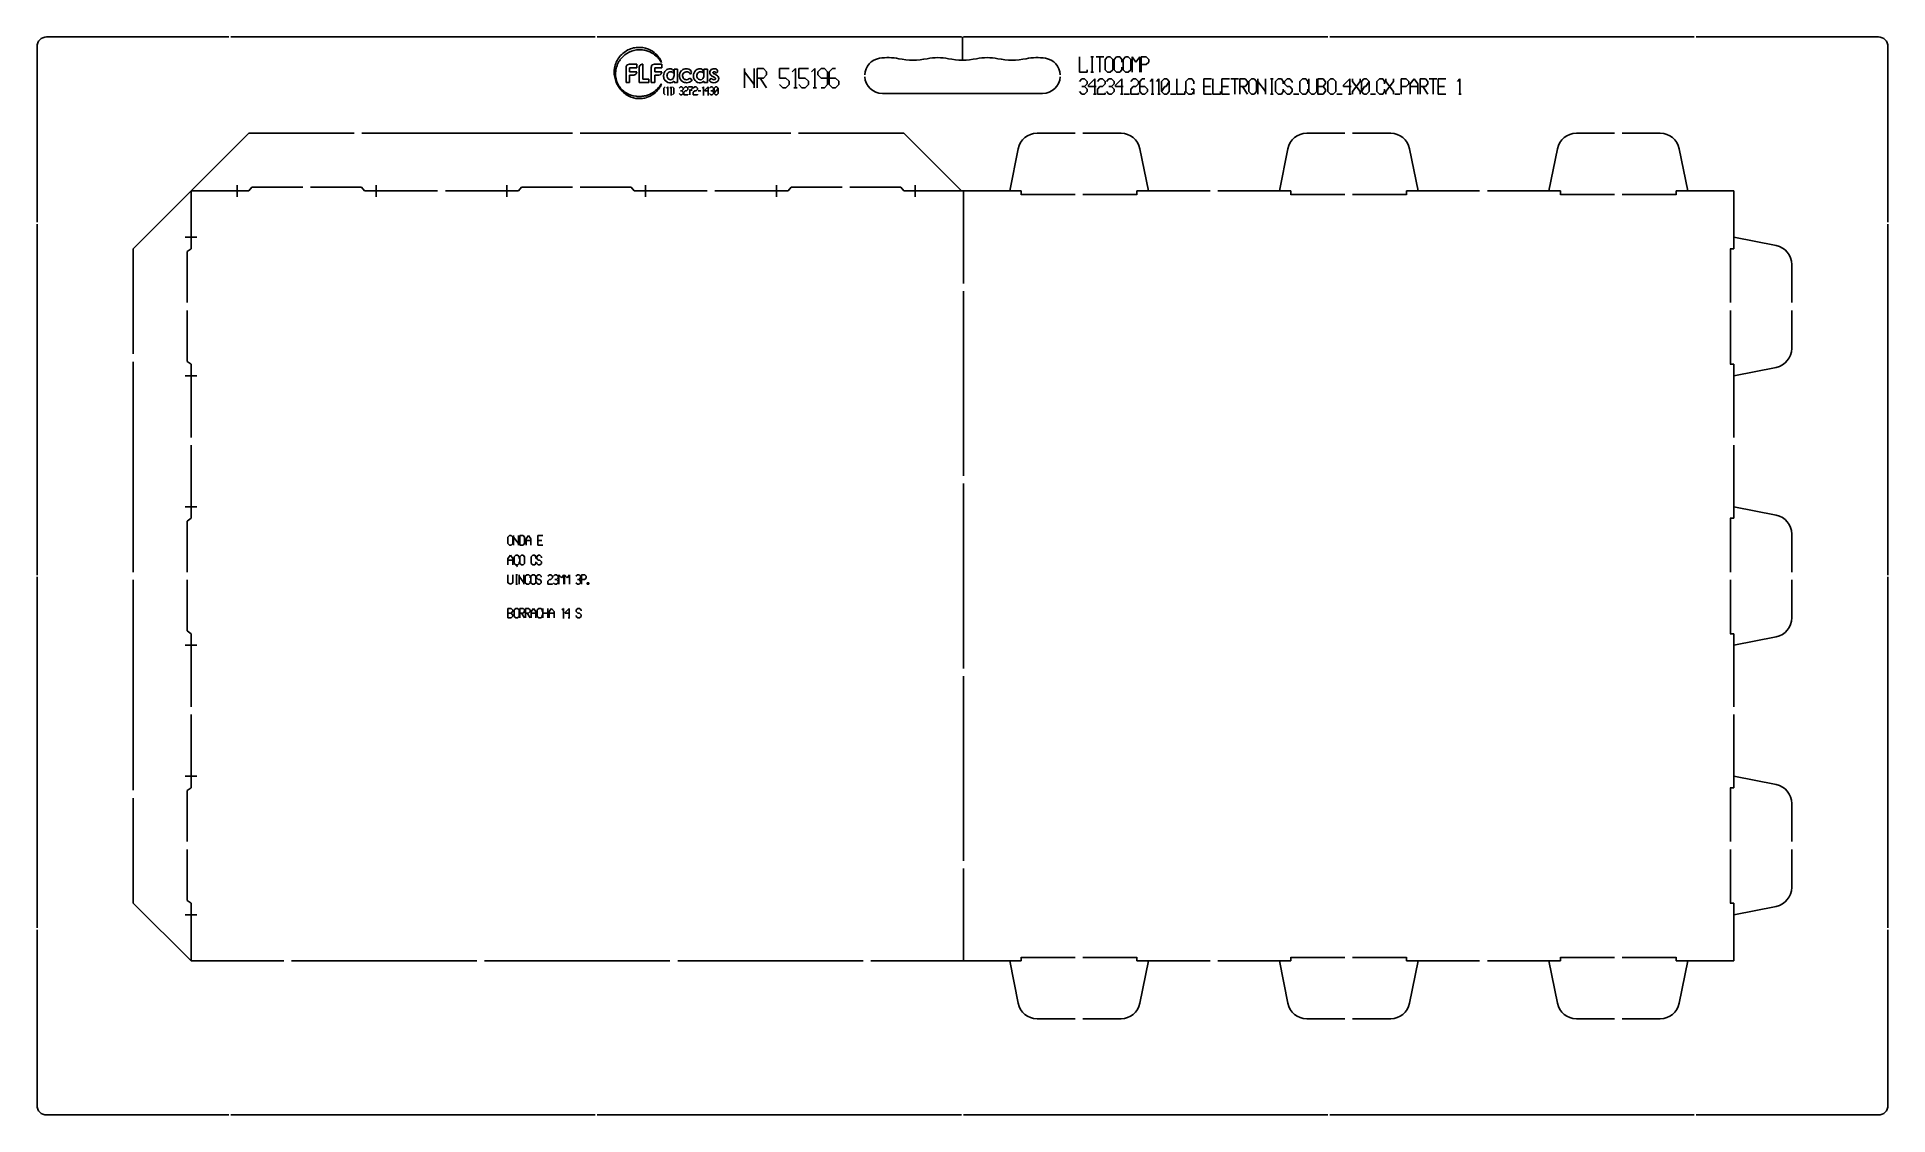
# Model space of a CAD drawing. Extents: x 0 to 2355, y 0 to 2140.
# Drawn here: x 1394 to 2355, y 1580 to 2140 of the extents above.
import ezdxf

# ---------------------------------------------------------------- set-up
doc = ezdxf.new("R2010")
doc.units = 0
doc.layers.add('FACA_PONTES', color=4, linetype='CONTINUOUS')

msp = doc.modelspace()

# ---------------------------------------------------------------- linework, layer by layer
at = {"layer": 'faca_Pontes', "color": 16, "linetype": 'CONTINUOUS', "true_color": 0x800000}
for p, q in [((1393.71, 2134.67), (1393.71, 2043.5)), ((1493.31, 2139.67), (1398.71, 2139.67)), ((1683.51, 2139.67), (1494.31, 2139.67)), ((1873.71, 2139.67), (1684.51, 2139.67)), ((2063.91, 2139.67), (1874.71, 2139.67)), ((2254.11, 2139.67), (2064.91, 2139.67)), ((2349.71, 2139.67), (2255.11, 2139.67)), ((2354.71, 2043.5), (2354.71, 2134.67)), ((1915.83, 2110.36), (1832.59, 2110.36)), ((1393.71, 2042.5), (1393.71, 1860.17)), ((2354.71, 1860.17), (2354.71, 2042.5)), ((1393.71, 1859.17), (1393.71, 1676.83)), ((2354.71, 1676.83), (2354.71, 1859.17)), ((1393.71, 1675.83), (1393.71, 1584.67)), ((2354.71, 1584.67), (2354.71, 1675.83)), ((1398.71, 1579.67), (1493.31, 1579.67)), ((1494.31, 1579.67), (1683.51, 1579.67)), ((1684.51, 1579.67), (1873.71, 1579.67)), ((1874.71, 1579.67), (2063.91, 1579.67)), ((2064.91, 1579.67), (2254.11, 1579.67)), ((2255.11, 1579.67), (2349.71, 1579.67))]:
    msp.add_line(p, q, dxfattribs=at)
at = {"layer": 'faca_Pontes', "color": 8, "linetype": 'CONTINUOUS', "true_color": 0x7f7f7f}
msp.add_line((1874.21, 2127.67), (1874.21, 2139.67), dxfattribs=at)
at = {"layer": 'faca_Pontes', "color": 4, "linetype": 'CONTINUOUS', "true_color": 0x00ffff}
for p, q in [((1693.64, 2124.03), (1693.71, 2124.31)), ((1699.62, 2116.03), (1699.62, 2123.9)), ((1701.11, 2125.49), (1705.06, 2125.49)), ((1705.06, 2125.49), (1705.06, 2123.72)), ((1706.4, 2116.03), (1706.4, 2124.07)), ((1708.18, 2125.49), (1708.18, 2117.75)), ((1712.64, 2116.03), (1712.64, 2123.9)), ((1714.14, 2125.49), (1718.08, 2125.49)), ((1717.88, 2126.41), (1717.48, 2127.06)), ((1717.69, 2127.18), (1718, 2126.47)), ((1718, 2126.47), (1717.88, 2126.41)), ((1718.08, 2125.49), (1718.08, 2123.72)), ((1934.89, 2129.34), (1934.89, 2121.34)), ((1940.89, 2129.34), (1942.23, 2129.34)), ((1941.56, 2121.34), (1941.56, 2129.34)), ((1943.56, 2129.34), (1947.55, 2129.34)), ((1945.56, 2121.34), (1945.56, 2129.34)), ((1948.22, 2128), (1949.56, 2129.34)), ((1948.22, 2122.67), (1948.22, 2128)), ((1949.56, 2129.34), (1950.89, 2129.34)), ((1950.89, 2129.34), (1952.22, 2128)), ((1952.22, 2128), (1952.22, 2122.67)), ((1952.89, 2128), (1954.23, 2129.34)), ((1952.89, 2122.67), (1952.89, 2128)), ((1954.23, 2129.34), (1955.96, 2129.34)), ((1955.96, 2129.34), (1956.89, 2128)), ((1956.89, 2128), (1956.89, 2126.68)), ((1956.89, 2124), (1956.89, 2122.67)), ((1957.56, 2128), (1958.89, 2129.34)), ((1957.56, 2122.67), (1957.56, 2128)), ((1958.89, 2129.34), (1960.23, 2129.34)), ((1960.23, 2129.34), (1961.56, 2128)), ((1961.56, 2128), (1961.56, 2122.67)), ((1962.23, 2121.34), (1962.23, 2129.34)), ((1962.23, 2129.34), (1964.22, 2126.67)), ((1964.22, 2126.67), (1966.22, 2129.34)), ((1966.22, 2129.34), (1966.22, 2121.34)), ((1966.89, 2129.34), (1969.56, 2129.34)), ((1966.89, 2121.34), (1966.89, 2129.34)), ((1969.56, 2125.33), (1966.89, 2125.33)), ((1969.56, 2129.34), (1970.89, 2128)), ((1970.89, 2126.67), (1969.56, 2125.33)), ((1970.89, 2128), (1970.89, 2126.67)), ((1693.38, 2121.04), (1693.39, 2121.85)), ((1693.39, 2121.85), (1693.4, 2122.25)), ((1693.4, 2122.25), (1693.54, 2123.5)), ((1694.14, 2121.81), (1694.06, 2121.01)), ((1694.17, 2122.21), (1694.14, 2121.81)), ((1694.24, 2122.59), (1694.17, 2122.21)), ((1694.39, 2123.33), (1694.24, 2122.59)), ((1701.4, 2116.03), (1699.62, 2116.03)), ((1705.06, 2123.72), (1701.4, 2123.72)), ((1701.4, 2123.72), (1701.4, 2121.63)), ((1701.4, 2121.63), (1705.06, 2121.63)), ((1703.56, 2119.9), (1701.4, 2119.9)), ((1701.4, 2119.9), (1701.4, 2116.03)), ((1711.42, 2116.03), (1706.4, 2116.03)), ((1708.18, 2117.75), (1711.42, 2117.75)), ((1711.42, 2117.75), (1711.42, 2116.03)), ((1714.42, 2116.03), (1712.64, 2116.03)), ((1718.08, 2123.72), (1714.42, 2123.72)), ((1714.42, 2123.72), (1714.42, 2121.63)), ((1714.42, 2121.63), (1718.08, 2121.63)), ((1716.58, 2119.9), (1714.42, 2119.9)), ((1714.42, 2119.9), (1714.42, 2116.03)), ((1717.38, 2114.65), (1717.8, 2115.29)), ((1717.91, 2115.23), (1717.6, 2114.53)), ((1717.8, 2115.29), (1717.91, 2115.23)), ((1724.51, 2123.03), (1726.27, 2123.03)), ((1724.51, 2120.15), (1724.51, 2123.03)), ((1724.51, 2116.03), (1724.51, 2116.8)), ((1726.27, 2116.03), (1724.51, 2116.03)), ((1726.27, 2123.03), (1726.27, 2116.03)), ((1732.55, 2118.3), (1733.83, 2117.37)), ((1739.99, 2123.03), (1741.74, 2123.03)), ((1739.99, 2120.15), (1739.99, 2123.03)), ((1739.99, 2116.03), (1739.99, 2116.8)), ((1741.74, 2116.03), (1739.99, 2116.03)), ((1741.74, 2123.03), (1741.74, 2116.03)), ((1742.69, 2117.1), (1743.77, 2118.26)), ((1761.02, 2123.32), (1761.02, 2113.32)), ((1766.01, 2114.99), (1761.02, 2121.65)), ((1766.01, 2113.32), (1766.01, 2123.32)), ((1767.52, 2123.32), (1770.85, 2123.32)), ((1767.52, 2113.32), (1767.52, 2123.32)), ((1770.85, 2118.31), (1767.52, 2118.31)), ((1769.18, 2118.31), (1772.51, 2113.32)), ((1770.85, 2123.32), (1772.51, 2121.65)), ((1772.51, 2119.98), (1770.85, 2118.31)), ((1772.51, 2121.65), (1772.51, 2119.98)), ((1784.18, 2123.32), (1779.18, 2123.32)), ((1779.18, 2123.32), (1779.18, 2118.31)), ((1779.18, 2118.31), (1782.52, 2118.31)), ((1780.85, 2113.32), (1779.18, 2114.99)), ((1782.52, 2118.31), (1784.18, 2116.65)), ((1784.18, 2114.99), (1782.52, 2113.32)), ((1784.18, 2116.65), (1784.18, 2114.99)), ((1785.85, 2121.65), (1787.52, 2123.32)), ((1787.52, 2123.32), (1787.52, 2113.32)), ((1794.18, 2123.32), (1789.18, 2123.32)), ((1789.18, 2123.32), (1789.18, 2118.31)), ((1789.18, 2118.31), (1792.52, 2118.31)), ((1790.85, 2113.32), (1789.18, 2114.99)), ((1792.52, 2118.31), (1794.18, 2116.65)), ((1794.18, 2114.99), (1792.52, 2113.32)), ((1794.18, 2116.65), (1794.18, 2114.99)), ((1795.85, 2121.65), (1797.52, 2123.32)), ((1797.52, 2123.32), (1797.52, 2113.32)), ((1800.84, 2123.32), (1799.18, 2121.65)), ((1799.18, 2121.65), (1799.18, 2119.98)), ((1799.18, 2119.98), (1800.84, 2118.32)), ((1802.51, 2123.32), (1800.84, 2123.32)), ((1800.84, 2118.32), (1804.18, 2118.32)), ((1804.18, 2121.65), (1802.51, 2123.32)), ((1802.51, 2113.32), (1804.18, 2114.99)), ((1804.18, 2114.99), (1804.18, 2121.65)), ((1806.69, 2123.32), (1805.02, 2121.65)), ((1805.02, 2121.65), (1805.02, 2114.99)), ((1808.35, 2118.31), (1805.02, 2118.31)), ((1805.02, 2114.99), (1806.69, 2113.32)), ((1808.35, 2123.32), (1806.69, 2123.32)), ((1810.01, 2116.65), (1808.35, 2118.31)), ((1808.35, 2113.32), (1810.01, 2114.99)), ((1810.01, 2114.99), (1810.01, 2116.65)), ((1934.89, 2121.34), (1938.89, 2121.34)), ((1934.89, 2116.62), (1936.23, 2117.95)), ((1936.23, 2117.95), (1937.56, 2117.95)), ((1937.56, 2117.95), (1938.89, 2116.62)), ((1938.89, 2115.28), (1937.56, 2113.95)), ((1938.89, 2121.34), (1938.89, 2122.67)), ((1938.89, 2116.62), (1938.89, 2115.28)), ((1942.89, 2117.95), (1939.56, 2114.62)), ((1939.56, 2114.62), (1939.56, 2113.95)), ((1940.89, 2121.34), (1942.23, 2121.34)), ((1942.89, 2109.95), (1942.89, 2117.95)), ((1944.23, 2116.62), (1945.56, 2117.95)), ((1945.56, 2117.95), (1946.9, 2117.95)), ((1946.9, 2117.95), (1948.22, 2116.62)), ((1948.22, 2115.28), (1946.9, 2113.95)), ((1949.56, 2121.34), (1948.22, 2122.67)), ((1948.22, 2116.62), (1948.22, 2115.28)), ((1948.89, 2116.62), (1950.23, 2117.95)), ((1950.89, 2121.34), (1949.56, 2121.34)), ((1950.23, 2117.95), (1951.56, 2117.95)), ((1952.22, 2122.67), (1950.89, 2121.34)), ((1951.56, 2117.95), (1952.89, 2116.62)), ((1952.89, 2115.28), (1951.56, 2113.95)), ((1954.23, 2121.34), (1952.89, 2122.67)), ((1952.89, 2116.62), (1952.89, 2115.28)), ((1956.89, 2117.95), (1953.56, 2114.62)), ((1953.56, 2114.62), (1953.56, 2113.95)), ((1955.96, 2121.34), (1954.23, 2121.34)), ((1956.89, 2122.67), (1955.96, 2121.34)), ((1956.89, 2109.95), (1956.89, 2117.95)), ((1958.89, 2121.34), (1957.56, 2122.67)), ((1960.23, 2121.34), (1958.89, 2121.34)), ((1961.56, 2122.67), (1960.23, 2121.34)), ((1961.56, 2116.62), (1962.9, 2117.95)), ((1962.9, 2117.95), (1964.23, 2117.95)), ((1964.23, 2117.95), (1965.56, 2116.62)), ((1965.56, 2115.28), (1964.23, 2113.95)), ((1965.56, 2116.62), (1965.56, 2115.28)), ((1967.56, 2117.95), (1966.23, 2116.62)), ((1966.23, 2116.62), (1966.23, 2111.29)), ((1968.9, 2117.95), (1967.56, 2117.95)), ((1971.56, 2116.62), (1972.89, 2117.95)), ((1972.89, 2117.95), (1972.89, 2109.95)), ((1974.89, 2116.62), (1976.23, 2117.95)), ((1976.23, 2117.95), (1976.23, 2109.95)), ((1977.56, 2116.62), (1978.9, 2117.95)), ((1977.56, 2111.29), (1977.56, 2116.62)), ((1978.9, 2117.95), (1980.23, 2117.95)), ((1981.56, 2116.62), (1979.89, 2113.95)), ((1980.23, 2117.95), (1981.56, 2116.62)), ((1981.56, 2116.62), (1981.56, 2111.29)), ((1985.56, 2117.95), (1985.56, 2109.95)), ((1990.23, 2116.62), (1991.56, 2117.95)), ((1990.23, 2111.29), (1990.23, 2116.62)), ((1991.56, 2117.95), (1993.29, 2117.95)), ((1993.29, 2117.95), (1994.23, 2116.62)), ((1994.23, 2116.62), (1994.23, 2115.3)), ((1999.56, 2117.95), (2003.56, 2117.95)), ((1999.56, 2109.95), (1999.56, 2117.95)), ((2004.23, 2117.95), (2004.23, 2109.95)), ((2008.9, 2117.95), (2012.89, 2117.95)), ((2008.9, 2109.95), (2008.9, 2117.95)), ((2013.56, 2117.95), (2017.56, 2117.95)), ((2015.56, 2109.95), (2015.56, 2117.95)), ((2018.23, 2117.95), (2020.9, 2117.95)), ((2018.23, 2109.95), (2018.23, 2117.95)), ((2020.9, 2117.95), (2022.23, 2116.62)), ((2022.23, 2115.28), (2020.9, 2113.95)), ((2022.23, 2116.62), (2022.23, 2115.28)), ((2022.9, 2116.62), (2024.23, 2117.95)), ((2022.9, 2111.29), (2022.9, 2116.62)), ((2024.23, 2117.95), (2025.57, 2117.95)), ((2025.57, 2117.95), (2026.9, 2116.62)), ((2026.9, 2116.62), (2026.9, 2111.29)), ((2027.57, 2117.95), (2027.57, 2109.95)), ((2031.56, 2111.29), (2027.57, 2116.62)), ((2031.56, 2109.95), (2031.56, 2117.95)), ((2034.1, 2117.95), (2035.44, 2117.95)), ((2034.77, 2109.95), (2034.77, 2117.95)), ((2036.76, 2116.62), (2038.1, 2117.95)), ((2036.76, 2111.29), (2036.76, 2116.62)), ((2038.1, 2117.95), (2039.83, 2117.95)), ((2039.83, 2117.95), (2040.76, 2116.62)), ((2040.76, 2116.62), (2040.76, 2115.3)), ((2041.43, 2116.62), (2042.77, 2117.95)), ((2041.43, 2115.28), (2041.43, 2116.62)), ((2042.77, 2113.95), (2041.43, 2115.28)), ((2042.77, 2117.95), (2044.1, 2117.95)), ((2044.1, 2117.95), (2045.43, 2116.62)), ((2045.43, 2116.62), (2045.43, 2115.95)), ((2049.43, 2116.62), (2050.77, 2117.95)), ((2049.43, 2111.29), (2049.43, 2116.62)), ((2050.77, 2117.95), (2052.5, 2117.95)), ((2052.5, 2117.95), (2053.43, 2116.62)), ((2053.43, 2116.62), (2053.43, 2115.3)), ((2054.1, 2117.95), (2054.1, 2111.29)), ((2058.1, 2111.29), (2058.1, 2117.95)), ((2058.77, 2109.95), (2058.77, 2117.95)), ((2058.77, 2117.95), (2061.43, 2117.95)), ((2061.43, 2117.95), (2062.76, 2116.35)), ((2062.76, 2115.55), (2061.43, 2113.95)), ((2062.76, 2116.35), (2062.76, 2115.55)), ((2063.97, 2116.62), (2065.3, 2117.95)), ((2063.97, 2111.29), (2063.97, 2116.62)), ((2065.3, 2117.95), (2066.64, 2117.95)), ((2066.64, 2117.95), (2067.96, 2116.62)), ((2067.96, 2116.62), (2067.96, 2111.29)), ((2075.3, 2117.95), (2071.97, 2114.62)), ((2071.97, 2114.62), (2071.97, 2113.95)), ((2075.3, 2109.95), (2075.3, 2117.95)), ((2076.63, 2117.95), (2076.63, 2116.62)), ((2076.63, 2116.62), (2080.63, 2111.29)), ((2080.63, 2116.62), (2076.63, 2111.29)), ((2080.63, 2117.95), (2080.63, 2116.62)), ((2081.3, 2116.62), (2082.64, 2117.95)), ((2081.3, 2111.29), (2081.3, 2116.62)), ((2082.64, 2117.95), (2083.97, 2117.95)), ((2085.3, 2116.62), (2083.63, 2113.95)), ((2083.97, 2117.95), (2085.3, 2116.62)), ((2085.3, 2116.62), (2085.3, 2111.29)), ((2089.3, 2116.62), (2090.64, 2117.95)), ((2089.3, 2111.29), (2089.3, 2116.62)), ((2090.64, 2117.95), (2092.37, 2117.95)), ((2092.37, 2117.95), (2093.3, 2116.62)), ((2093.3, 2116.62), (2093.3, 2115.3)), ((2093.97, 2117.95), (2093.97, 2116.62)), ((2093.97, 2116.62), (2097.97, 2111.29)), ((2097.97, 2116.62), (2093.97, 2111.29)), ((2097.97, 2117.95), (2097.97, 2116.62)), ((2101.97, 2117.95), (2104.64, 2117.95)), ((2101.97, 2109.95), (2101.97, 2117.95)), ((2104.64, 2117.95), (2105.97, 2116.62)), ((2105.97, 2115.28), (2104.64, 2113.95)), ((2105.97, 2116.62), (2105.97, 2115.28)), ((2106.64, 2115.28), (2108.63, 2117.95)), ((2106.64, 2109.95), (2106.64, 2115.28)), ((2108.63, 2117.95), (2110.63, 2115.28)), ((2110.63, 2115.28), (2110.63, 2109.95)), ((2111.84, 2117.95), (2114.51, 2117.95)), ((2111.84, 2109.95), (2111.84, 2117.95)), ((2114.51, 2117.95), (2115.83, 2116.62)), ((2115.83, 2115.28), (2114.51, 2113.95)), ((2115.83, 2116.62), (2115.83, 2115.28)), ((2116.5, 2117.95), (2120.5, 2117.95)), ((2118.5, 2109.95), (2118.5, 2117.95)), ((2121.17, 2117.95), (2125.17, 2117.95)), ((2121.17, 2109.95), (2121.17, 2117.95)), ((2131.17, 2116.62), (2132.5, 2117.95)), ((2132.5, 2117.95), (2132.5, 2109.95)), ((1705.76, 2108.79), (1706.09, 2108.77)), ((1706.37, 2107.65), (1706.04, 2107.66)), ((1706.09, 2108.77), (1706.43, 2108.76)), ((1706.6, 2108.76), (1706.72, 2108.77)), ((1706.72, 2108.77), (1707.34, 2108.79)), ((1707.42, 2107.68), (1706.74, 2107.65)), ((1719.85, 2113.74), (1719.15, 2113.04)), ((1719.15, 2113.04), (1719.15, 2110.26)), ((1719.15, 2110.26), (1719.85, 2109.56)), ((1720.54, 2113.04), (1721.24, 2113.74)), ((1720.89, 2109.56), (1721.59, 2109.56)), ((1721.24, 2113.74), (1721.24, 2109.56)), ((1722.28, 2113.04), (1722.98, 2113.74)), ((1722.63, 2109.56), (1723.33, 2109.56)), ((1722.98, 2113.74), (1722.98, 2109.56)), ((1724.37, 2113.04), (1723.67, 2113.74)), ((1723.67, 2109.56), (1724.37, 2110.26)), ((1724.37, 2110.26), (1724.37, 2113.04)), ((1727.15, 2113.04), (1727.85, 2113.74)), ((1727.85, 2109.56), (1727.15, 2110.26)), ((1727.85, 2113.74), (1728.55, 2113.74)), ((1727.85, 2111.65), (1728.55, 2111.65)), ((1728.55, 2109.56), (1727.85, 2109.56)), ((1728.55, 2113.74), (1729.24, 2113.04)), ((1729.24, 2112.35), (1728.55, 2111.65)), ((1728.55, 2111.65), (1729.24, 2110.96)), ((1729.24, 2110.26), (1728.55, 2109.56)), ((1729.24, 2113.04), (1729.24, 2112.35)), ((1729.24, 2110.96), (1729.24, 2110.26)), ((1729.59, 2113.04), (1730.29, 2113.74)), ((1730.29, 2111.65), (1729.59, 2110.96)), ((1729.59, 2110.96), (1729.59, 2109.56)), ((1729.59, 2109.56), (1731.68, 2109.56)), ((1730.29, 2113.74), (1730.98, 2113.74)), ((1730.98, 2111.65), (1730.29, 2111.65)), ((1730.98, 2113.74), (1731.68, 2113.04)), ((1731.68, 2112.35), (1730.98, 2111.65)), ((1731.68, 2113.04), (1731.68, 2112.35)), ((1731.68, 2109.56), (1731.68, 2109.91)), ((1734.11, 2113.74), (1732.03, 2113.74)), ((1732.03, 2113.74), (1732.03, 2113.39)), ((1732.37, 2112), (1733.77, 2112)), ((1734.11, 2113.04), (1732.72, 2111.65)), ((1732.72, 2111.65), (1732.72, 2109.56)), ((1734.11, 2113.74), (1734.11, 2113.04)), ((1734.46, 2113.04), (1735.16, 2113.74)), ((1735.16, 2111.65), (1734.46, 2110.96)), ((1734.46, 2110.96), (1734.46, 2109.56)), ((1734.46, 2109.56), (1736.55, 2109.56)), ((1735.16, 2113.74), (1735.86, 2113.74)), ((1735.86, 2111.65), (1735.16, 2111.65)), ((1735.86, 2113.74), (1736.55, 2113.04)), ((1736.55, 2112.35), (1735.86, 2111.65)), ((1736.55, 2113.04), (1736.55, 2112.35)), ((1736.55, 2109.56), (1736.55, 2109.91)), ((1736.9, 2111.65), (1738.29, 2111.65)), ((1738.99, 2113.04), (1739.68, 2113.74)), ((1739.34, 2109.56), (1740.03, 2109.56)), ((1739.68, 2113.74), (1739.68, 2109.56)), ((1742.12, 2113.74), (1740.38, 2112)), ((1740.38, 2112), (1740.38, 2111.65)), ((1740.38, 2111.65), (1742.47, 2111.65)), ((1741.77, 2109.56), (1742.47, 2109.56)), ((1742.12, 2109.56), (1742.12, 2113.74)), ((1742.82, 2113.04), (1743.51, 2113.74)), ((1743.51, 2109.56), (1742.82, 2110.26)), ((1743.51, 2113.74), (1744.21, 2113.74)), ((1743.51, 2111.65), (1744.21, 2111.65)), ((1744.21, 2109.56), (1743.51, 2109.56)), ((1744.21, 2113.74), (1744.9, 2113.04)), ((1744.9, 2112.35), (1744.21, 2111.65)), ((1744.21, 2111.65), (1744.9, 2110.96)), ((1744.9, 2110.26), (1744.21, 2109.56)), ((1744.9, 2113.04), (1744.9, 2112.35)), ((1744.9, 2110.96), (1744.9, 2110.26)), ((1745.25, 2113.04), (1745.95, 2113.74)), ((1745.25, 2110.26), (1745.25, 2113.04)), ((1746.12, 2111.65), (1745.25, 2110.26)), ((1745.95, 2109.56), (1745.25, 2110.26)), ((1745.95, 2113.74), (1746.65, 2113.74)), ((1746.65, 2109.56), (1745.95, 2109.56)), ((1746.47, 2111.65), (1746.12, 2111.65)), ((1747.34, 2113.04), (1746.47, 2111.65)), ((1746.65, 2113.74), (1747.34, 2113.04)), ((1747.34, 2110.26), (1746.65, 2109.56)), ((1747.34, 2113.04), (1747.34, 2110.26)), ((1782.52, 2113.32), (1780.85, 2113.32)), ((1786.69, 2113.32), (1788.35, 2113.32)), ((1792.52, 2113.32), (1790.85, 2113.32)), ((1796.69, 2113.32), (1798.35, 2113.32)), ((1800.84, 2113.32), (1802.51, 2113.32)), ((1806.69, 2113.32), (1808.35, 2113.32)), ((1936.23, 2109.95), (1934.89, 2111.29)), ((1936.23, 2113.95), (1937.56, 2113.95)), ((1937.56, 2109.95), (1936.23, 2109.95)), ((1937.56, 2113.95), (1938.89, 2112.62)), ((1938.89, 2111.29), (1937.56, 2109.95)), ((1938.89, 2112.62), (1938.89, 2111.29)), ((1939.56, 2113.95), (1943.56, 2113.95)), ((1942.23, 2109.95), (1943.56, 2109.95)), ((1945.56, 2113.95), (1944.23, 2112.62)), ((1944.23, 2112.62), (1944.23, 2109.95)), ((1944.23, 2109.95), (1948.22, 2109.95)), ((1946.9, 2113.95), (1945.56, 2113.95)), ((1948.22, 2109.95), (1948.22, 2110.62)), ((1950.23, 2109.95), (1948.89, 2111.29)), ((1950.23, 2113.95), (1951.56, 2113.95)), ((1951.56, 2109.95), (1950.23, 2109.95)), ((1951.56, 2113.95), (1952.89, 2112.62)), ((1952.89, 2111.29), (1951.56, 2109.95)), ((1952.89, 2112.62), (1952.89, 2111.29)), ((1953.56, 2113.95), (1957.56, 2113.95)), ((1956.23, 2109.95), (1957.56, 2109.95)), ((1958.23, 2109.95), (1960.9, 2109.95)), ((1962.9, 2113.95), (1961.56, 2112.62)), ((1961.56, 2112.62), (1961.56, 2109.95)), ((1961.56, 2109.95), (1965.56, 2109.95)), ((1964.23, 2113.95), (1962.9, 2113.95)), ((1965.56, 2109.95), (1965.56, 2110.62)), ((1968.9, 2113.95), (1966.23, 2113.95)), ((1966.23, 2111.29), (1967.56, 2109.95)), ((1967.56, 2109.95), (1968.9, 2109.95)), ((1970.23, 2112.62), (1968.9, 2113.95)), ((1968.9, 2109.95), (1970.23, 2111.29)), ((1970.23, 2111.29), (1970.23, 2112.62)), ((1972.23, 2109.95), (1973.56, 2109.95)), ((1975.56, 2109.95), (1976.9, 2109.95)), ((1979.23, 2113.95), (1977.56, 2111.29)), ((1978.9, 2109.95), (1977.56, 2111.29)), ((1980.23, 2109.95), (1978.9, 2109.95)), ((1979.89, 2113.95), (1979.23, 2113.95)), ((1981.56, 2111.29), (1980.23, 2109.95)), ((1982.23, 2109.95), (1984.9, 2109.95)), ((1985.56, 2109.95), (1989.56, 2109.95)), ((1989.56, 2109.95), (1989.56, 2111.29)), ((1991.56, 2109.95), (1990.23, 2111.29)), ((1993.29, 2109.95), (1991.56, 2109.95)), ((1994.23, 2112.62), (1992.9, 2112.62)), ((1994.23, 2111.1), (1993.29, 2109.95)), ((1994.23, 2109.95), (1994.23, 2112.62)), ((1999.56, 2113.95), (2002.9, 2113.95)), ((2003.56, 2109.95), (1999.56, 2109.95)), ((2004.23, 2109.95), (2008.23, 2109.95)), ((2008.23, 2109.95), (2008.23, 2111.29)), ((2008.9, 2113.95), (2012.23, 2113.95)), ((2012.89, 2109.95), (2008.9, 2109.95)), ((2020.9, 2113.95), (2018.23, 2113.95)), ((2019.57, 2113.95), (2022.23, 2109.95)), ((2024.23, 2109.95), (2022.9, 2111.29)), ((2025.57, 2109.95), (2024.23, 2109.95)), ((2026.9, 2111.29), (2025.57, 2109.95)), ((2034.1, 2109.95), (2035.44, 2109.95)), ((2038.1, 2109.95), (2036.76, 2111.29)), ((2039.83, 2109.95), (2038.1, 2109.95)), ((2040.76, 2111.29), (2039.83, 2109.95)), ((2040.76, 2112.62), (2040.76, 2111.29)), ((2041.43, 2111.95), (2041.43, 2111.29)), ((2041.43, 2111.29), (2042.77, 2109.95)), ((2044.1, 2113.95), (2042.77, 2113.95)), ((2042.77, 2109.95), (2044.1, 2109.95)), ((2045.43, 2112.62), (2044.1, 2113.95)), ((2044.1, 2109.95), (2045.43, 2111.29)), ((2045.43, 2111.29), (2045.43, 2112.62)), ((2046.1, 2109.95), (2048.77, 2109.95)), ((2050.77, 2109.95), (2049.43, 2111.29)), ((2052.5, 2109.95), (2050.77, 2109.95)), ((2053.43, 2111.29), (2052.5, 2109.95)), ((2053.43, 2112.62), (2053.43, 2111.29)), ((2054.1, 2111.29), (2055.43, 2109.95)), ((2055.43, 2109.95), (2056.77, 2109.95)), ((2056.77, 2109.95), (2058.1, 2111.29)), ((2061.43, 2113.95), (2058.77, 2113.95)), ((2061.43, 2109.95), (2058.77, 2109.95)), ((2061.43, 2113.95), (2062.76, 2112.36)), ((2062.76, 2111.55), (2061.43, 2109.95)), ((2062.76, 2112.36), (2062.76, 2111.55)), ((2065.3, 2109.95), (2063.97, 2111.29)), ((2066.64, 2109.95), (2065.3, 2109.95)), ((2067.96, 2111.29), (2066.64, 2109.95)), ((2068.63, 2109.95), (2071.3, 2109.95)), ((2071.97, 2113.95), (2075.96, 2113.95)), ((2074.64, 2109.95), (2075.96, 2109.95)), ((2076.63, 2111.29), (2076.63, 2109.95)), ((2080.63, 2111.29), (2080.63, 2109.95)), ((2082.97, 2113.95), (2081.3, 2111.29)), ((2082.64, 2109.95), (2081.3, 2111.29)), ((2083.97, 2109.95), (2082.64, 2109.95)), ((2083.63, 2113.95), (2082.97, 2113.95)), ((2085.3, 2111.29), (2083.97, 2109.95)), ((2085.97, 2109.95), (2088.64, 2109.95)), ((2090.64, 2109.95), (2089.3, 2111.29)), ((2092.37, 2109.95), (2090.64, 2109.95)), ((2093.3, 2111.29), (2092.37, 2109.95)), ((2093.3, 2112.62), (2093.3, 2111.29)), ((2093.97, 2111.29), (2093.97, 2109.95)), ((2097.97, 2111.29), (2097.97, 2109.95)), ((2098.64, 2109.95), (2101.3, 2109.95)), ((2104.64, 2113.95), (2101.97, 2113.95)), ((2106.64, 2113.95), (2110.63, 2113.95)), ((2114.51, 2113.95), (2111.84, 2113.95)), ((2113.17, 2113.95), (2115.83, 2109.95)), ((2121.17, 2113.95), (2124.5, 2113.95)), ((2125.17, 2109.95), (2121.17, 2109.95)), ((2131.84, 2109.95), (2133.17, 2109.95)), ((1497.71, 2062.67), (1497.71, 2056.67)), ((1569.71, 2062.67), (1569.71, 2056.67)), ((1637.71, 2062.67), (1637.71, 2056.67)), ((1709.71, 2062.67), (1709.71, 2056.67)), ((1777.71, 2062.67), (1777.71, 2056.67)), ((1849.71, 2062.67), (1849.71, 2056.67)), ((1470.71, 2035.67), (1476.71, 2035.67)), ((1470.71, 1963.67), (1476.71, 1963.67)), ((1470.71, 1895.67), (1476.71, 1895.67)), ((1638.21, 1879.85), (1639.04, 1880.68)), ((1638.21, 1876.52), (1638.21, 1879.85)), ((1639.04, 1875.68), (1638.21, 1876.52)), ((1639.04, 1880.68), (1639.88, 1880.68)), ((1639.88, 1875.68), (1639.04, 1875.68)), ((1639.88, 1880.68), (1640.71, 1879.85)), ((1640.71, 1876.52), (1639.88, 1875.68)), ((1640.71, 1879.85), (1640.71, 1876.52)), ((1641.13, 1880.68), (1641.13, 1875.68)), ((1643.63, 1876.52), (1641.13, 1879.85)), ((1643.63, 1875.68), (1643.63, 1880.68)), ((1644.38, 1875.68), (1644.38, 1880.68)), ((1644.38, 1880.68), (1646.05, 1880.68)), ((1646.05, 1875.68), (1644.38, 1875.68)), ((1646.05, 1880.68), (1646.88, 1879.85)), ((1646.88, 1876.52), (1646.05, 1875.68)), ((1646.88, 1879.85), (1646.88, 1876.52)), ((1647.63, 1879.01), (1648.88, 1880.68)), ((1647.63, 1875.68), (1647.63, 1879.01)), ((1647.63, 1878.18), (1650.13, 1878.18)), ((1648.88, 1880.68), (1650.13, 1879.01)), ((1650.13, 1879.01), (1650.13, 1875.68)), ((1653.8, 1880.68), (1656.29, 1880.68)), ((1653.8, 1875.68), (1653.8, 1880.68)), ((1653.8, 1878.18), (1655.88, 1878.18)), ((1656.29, 1875.68), (1653.8, 1875.68)), ((1638.21, 1868.74), (1639.46, 1870.41)), ((1638.21, 1865.41), (1638.21, 1868.74)), ((1638.21, 1867.91), (1640.71, 1867.91)), ((1639.46, 1870.41), (1640.71, 1868.74)), ((1640.71, 1868.74), (1640.71, 1865.41)), ((1641.46, 1869.57), (1642.29, 1870.41)), ((1641.46, 1866.24), (1641.46, 1869.57)), ((1642.29, 1865.41), (1641.46, 1866.24)), ((1642.29, 1870.41), (1643.38, 1870.41)), ((1643.38, 1865.41), (1642.29, 1865.41)), ((1642.71, 1865.41), (1642.71, 1864.99)), ((1642.71, 1864.99), (1643.13, 1864.78)), ((1643.13, 1864.78), (1642.71, 1864.57)), ((1643.38, 1870.41), (1643.96, 1869.57)), ((1643.96, 1866.24), (1643.38, 1865.41)), ((1643.96, 1869.57), (1643.96, 1868.75)), ((1643.96, 1867.08), (1643.96, 1866.24)), ((1644.38, 1869.57), (1645.21, 1870.41)), ((1644.38, 1866.24), (1644.38, 1869.57)), ((1645.21, 1865.41), (1644.38, 1866.24)), ((1645.21, 1870.41), (1646.05, 1870.41)), ((1646.05, 1865.41), (1645.21, 1865.41)), ((1646.05, 1870.41), (1646.88, 1869.57)), ((1646.88, 1866.24), (1646.05, 1865.41)), ((1646.88, 1869.57), (1646.88, 1866.24)), ((1650.21, 1869.57), (1651.05, 1870.41)), ((1650.21, 1866.24), (1650.21, 1869.57)), ((1651.05, 1865.41), (1650.21, 1866.24)), ((1651.05, 1870.41), (1652.13, 1870.41)), ((1652.13, 1865.41), (1651.05, 1865.41)), ((1652.13, 1870.41), (1652.71, 1869.57)), ((1652.71, 1866.24), (1652.13, 1865.41)), ((1652.71, 1869.57), (1652.71, 1868.75)), ((1652.71, 1867.08), (1652.71, 1866.24)), ((1653.13, 1869.57), (1653.96, 1870.41)), ((1653.13, 1868.74), (1653.13, 1869.57)), ((1653.96, 1867.91), (1653.13, 1868.74)), ((1653.13, 1866.66), (1653.13, 1866.24)), ((1653.13, 1866.24), (1653.96, 1865.41)), ((1653.96, 1870.41), (1654.8, 1870.41)), ((1654.8, 1867.91), (1653.96, 1867.91)), ((1653.96, 1865.41), (1654.8, 1865.41)), ((1654.8, 1870.41), (1655.63, 1869.57)), ((1655.63, 1867.08), (1654.8, 1867.91)), ((1654.8, 1865.41), (1655.63, 1866.24)), ((1655.63, 1869.57), (1655.63, 1869.16)), ((1655.63, 1866.24), (1655.63, 1867.08)), ((1638.21, 1860.35), (1638.21, 1856.18)), ((1638.21, 1856.18), (1639.46, 1855.35)), ((1639.46, 1855.35), (1640.71, 1856.18)), ((1640.71, 1856.18), (1640.71, 1860.35)), ((1642.29, 1860.35), (1643.13, 1860.35)), ((1642.29, 1855.35), (1643.13, 1855.35)), ((1642.71, 1855.35), (1642.71, 1860.35)), ((1643.96, 1860.35), (1643.96, 1855.35)), ((1646.46, 1856.18), (1643.96, 1859.52)), ((1646.46, 1855.35), (1646.46, 1860.35)), ((1647.21, 1859.52), (1648.04, 1860.35)), ((1647.21, 1856.18), (1647.21, 1859.52)), ((1648.04, 1855.35), (1647.21, 1856.18)), ((1648.04, 1860.35), (1649.13, 1860.35)), ((1649.13, 1855.35), (1648.04, 1855.35)), ((1649.13, 1860.35), (1649.71, 1859.52)), ((1649.71, 1856.18), (1649.13, 1855.35)), ((1649.71, 1859.52), (1649.71, 1858.69)), ((1649.71, 1857.02), (1649.71, 1856.18)), ((1650.13, 1859.52), (1650.96, 1860.35)), ((1650.13, 1856.18), (1650.13, 1859.52)), ((1650.96, 1855.35), (1650.13, 1856.18)), ((1650.96, 1860.35), (1651.79, 1860.35)), ((1651.79, 1855.35), (1650.96, 1855.35)), ((1651.79, 1860.35), (1652.62, 1859.52)), ((1652.62, 1856.18), (1651.79, 1855.35)), ((1652.62, 1859.52), (1652.62, 1856.18)), ((1653.04, 1859.52), (1653.88, 1860.35)), ((1653.04, 1858.68), (1653.04, 1859.52)), ((1653.88, 1857.85), (1653.04, 1858.68)), ((1653.04, 1856.6), (1653.04, 1856.18)), ((1653.04, 1856.18), (1653.88, 1855.35)), ((1653.88, 1860.35), (1654.71, 1860.35)), ((1654.71, 1857.85), (1653.88, 1857.85)), ((1653.88, 1855.35), (1654.71, 1855.35)), ((1654.71, 1860.35), (1655.54, 1859.52)), ((1655.54, 1857.02), (1654.71, 1857.85)), ((1654.71, 1855.35), (1655.54, 1856.18)), ((1655.54, 1859.52), (1655.54, 1859.1)), ((1655.54, 1856.18), (1655.54, 1857.02)), ((1658.88, 1859.52), (1659.71, 1860.35)), ((1659.71, 1857.85), (1658.88, 1857.02)), ((1658.88, 1857.02), (1658.88, 1855.35)), ((1658.88, 1855.35), (1661.38, 1855.35)), ((1659.71, 1860.35), (1660.55, 1860.35)), ((1660.55, 1857.85), (1659.71, 1857.85)), ((1660.55, 1860.35), (1661.38, 1859.52)), ((1661.38, 1858.68), (1660.55, 1857.85)), ((1661.38, 1859.52), (1661.38, 1858.68)), ((1661.38, 1855.35), (1661.38, 1855.77)), ((1661.79, 1859.52), (1662.63, 1860.35)), ((1662.63, 1855.35), (1661.79, 1856.18)), ((1662.63, 1860.35), (1663.46, 1860.35)), ((1662.63, 1857.85), (1663.46, 1857.85)), ((1663.46, 1855.35), (1662.63, 1855.35)), ((1663.46, 1860.35), (1664.29, 1859.52)), ((1664.29, 1858.68), (1663.46, 1857.85)), ((1663.46, 1857.85), (1664.29, 1857.02)), ((1664.29, 1856.18), (1663.46, 1855.35)), ((1664.29, 1859.52), (1664.29, 1858.68)), ((1664.29, 1857.02), (1664.29, 1856.18)), ((1664.71, 1855.35), (1664.71, 1860.35)), ((1664.71, 1860.35), (1665.96, 1858.68)), ((1665.96, 1858.68), (1667.21, 1860.35)), ((1667.21, 1860.35), (1667.21, 1855.35)), ((1667.63, 1855.35), (1667.63, 1860.35)), ((1667.63, 1860.35), (1668.88, 1858.68)), ((1668.88, 1858.68), (1670.13, 1860.35)), ((1670.13, 1860.35), (1670.13, 1855.35)), ((1673.46, 1859.52), (1674.3, 1860.35)), ((1674.3, 1855.35), (1673.46, 1856.18)), ((1674.3, 1860.35), (1675.13, 1860.35)), ((1674.3, 1857.85), (1675.13, 1857.85)), ((1675.13, 1855.35), (1674.3, 1855.35)), ((1675.13, 1860.35), (1675.96, 1859.52)), ((1675.96, 1858.68), (1675.13, 1857.85)), ((1675.13, 1857.85), (1675.96, 1857.02)), ((1675.96, 1856.18), (1675.13, 1855.35)), ((1675.96, 1859.52), (1675.96, 1858.68)), ((1675.96, 1857.02), (1675.96, 1856.18)), ((1676.38, 1860.35), (1678.05, 1860.35)), ((1676.38, 1855.35), (1676.38, 1860.35)), ((1678.05, 1857.85), (1676.38, 1857.85)), ((1678.05, 1860.35), (1678.88, 1859.52)), ((1678.88, 1858.68), (1678.05, 1857.85)), ((1678.88, 1859.52), (1678.88, 1858.68)), ((1679.3, 1856.18), (1680.13, 1856.18)), ((1679.3, 1855.35), (1679.3, 1856.18)), ((1680.13, 1855.35), (1679.3, 1855.35)), ((1680.13, 1856.18), (1680.13, 1855.35)), ((1638.21, 1837.87), (1638.21, 1842.87)), ((1638.21, 1842.87), (1639.88, 1842.87)), ((1639.88, 1840.36), (1638.21, 1840.36)), ((1639.88, 1837.87), (1638.21, 1837.87)), ((1639.88, 1842.87), (1640.71, 1841.87)), ((1640.71, 1841.37), (1639.88, 1840.36)), ((1639.88, 1840.36), (1640.71, 1839.37)), ((1640.71, 1838.87), (1639.88, 1837.87)), ((1640.71, 1841.87), (1640.71, 1841.37)), ((1640.71, 1839.37), (1640.71, 1838.87)), ((1641.46, 1842.03), (1642.29, 1842.87)), ((1641.46, 1838.7), (1641.46, 1842.03)), ((1642.29, 1837.87), (1641.46, 1838.7)), ((1642.29, 1842.87), (1643.13, 1842.87)), ((1643.13, 1837.87), (1642.29, 1837.87)), ((1643.13, 1842.87), (1643.96, 1842.03)), ((1643.96, 1838.7), (1643.13, 1837.87)), ((1643.96, 1842.03), (1643.96, 1838.7)), ((1644.38, 1842.87), (1646.05, 1842.87)), ((1644.38, 1837.87), (1644.38, 1842.87)), ((1646.05, 1840.36), (1644.38, 1840.36)), ((1645.21, 1840.36), (1646.88, 1837.87)), ((1646.05, 1842.87), (1646.88, 1842.03)), ((1646.88, 1841.2), (1646.05, 1840.36)), ((1646.88, 1842.03), (1646.88, 1841.2)), ((1647.29, 1842.87), (1648.96, 1842.87)), ((1647.29, 1837.87), (1647.29, 1842.87)), ((1648.96, 1840.36), (1647.29, 1840.36)), ((1648.13, 1840.36), (1649.79, 1837.87)), ((1648.96, 1842.87), (1649.79, 1842.03)), ((1649.79, 1841.2), (1648.96, 1840.36)), ((1649.79, 1842.03), (1649.79, 1841.2)), ((1650.21, 1841.2), (1651.46, 1842.87)), ((1650.21, 1837.87), (1650.21, 1841.2)), ((1650.21, 1840.36), (1652.71, 1840.36)), ((1651.46, 1842.87), (1652.71, 1841.2)), ((1652.71, 1841.2), (1652.71, 1837.87)), ((1653.46, 1842.03), (1654.3, 1842.87)), ((1653.46, 1838.7), (1653.46, 1842.03)), ((1654.3, 1837.87), (1653.46, 1838.7)), ((1654.3, 1842.87), (1655.38, 1842.87)), ((1655.38, 1837.87), (1654.3, 1837.87)), ((1655.38, 1842.87), (1655.96, 1842.03)), ((1655.96, 1838.7), (1655.38, 1837.87)), ((1655.96, 1842.03), (1655.96, 1841.21)), ((1655.96, 1839.54), (1655.96, 1838.7)), ((1656.38, 1837.87), (1656.38, 1842.87)), ((1656.38, 1840.36), (1658.88, 1840.36)), ((1658.88, 1837.87), (1658.88, 1842.87)), ((1659.63, 1841.2), (1660.88, 1842.87)), ((1659.63, 1837.87), (1659.63, 1841.2)), ((1659.63, 1840.36), (1662.13, 1840.36)), ((1660.88, 1842.87), (1662.13, 1841.2)), ((1662.13, 1841.2), (1662.13, 1837.87)), ((1666.21, 1842.03), (1667.05, 1842.87)), ((1666.63, 1837.87), (1667.47, 1837.87)), ((1667.05, 1842.87), (1667.05, 1837.87)), ((1669.96, 1842.87), (1667.88, 1840.78)), ((1667.88, 1840.78), (1667.88, 1840.36)), ((1667.88, 1840.36), (1670.38, 1840.36)), ((1669.55, 1837.87), (1670.38, 1837.87)), ((1669.96, 1837.87), (1669.96, 1842.87)), ((1673.71, 1842.03), (1674.55, 1842.87)), ((1673.71, 1841.2), (1673.71, 1842.03)), ((1674.55, 1840.36), (1673.71, 1841.2)), ((1673.71, 1839.12), (1673.71, 1838.7)), ((1673.71, 1838.7), (1674.55, 1837.87)), ((1674.55, 1842.87), (1675.38, 1842.87)), ((1675.38, 1840.36), (1674.55, 1840.36)), ((1674.55, 1837.87), (1675.38, 1837.87)), ((1675.38, 1842.87), (1676.21, 1842.03)), ((1676.21, 1839.54), (1675.38, 1840.36)), ((1675.38, 1837.87), (1676.21, 1838.7)), ((1676.21, 1842.03), (1676.21, 1841.62)), ((1676.21, 1838.7), (1676.21, 1839.54)), ((1470.71, 1823.67), (1476.71, 1823.67)), ((1470.71, 1755.67), (1476.71, 1755.67)), ((1470.71, 1683.67), (1476.71, 1683.67))]:
    msp.add_line(p, q, dxfattribs=at)
at = {"layer": 'faca_Pontes', "color": 254, "linetype": 'CONTINUOUS', "true_color": 0xffffff}
for p, q in [((1473.71, 2059.67), (1503.71, 2089.67)), ((1503.71, 2089.67), (1558.38, 2089.67)), ((1562.38, 2089.67), (1671.71, 2089.67)), ((1675.71, 2089.67), (1785.04, 2089.67)), ((1789.04, 2089.67), (1843.71, 2089.67)), ((1843.71, 2089.67), (1873.71, 2059.67)), ((1932.71, 2089.67), (1912.91, 2089.67)), ((1956.51, 2089.67), (1936.71, 2089.67)), ((2072.71, 2089.67), (2052.91, 2089.67)), ((2096.51, 2089.67), (2076.71, 2089.67)), ((2212.71, 2089.67), (2192.91, 2089.67)), ((2236.51, 2089.67), (2216.71, 2089.67)), ((1903.1, 2081.63), (1898.71, 2059.67)), ((1970.71, 2059.67), (1966.32, 2081.63)), ((2043.1, 2081.63), (2038.71, 2059.67)), ((2110.71, 2059.67), (2106.32, 2081.63)), ((2183.1, 2081.63), (2178.71, 2059.67)), ((2250.71, 2059.67), (2246.32, 2081.63)), ((1473.71, 2059.67), (1443.71, 2029.67)), ((1497.71, 2059.67), (1503.71, 2059.67)), ((1505.21, 2061.67), (1503.71, 2059.67)), ((1531.71, 2061.67), (1505.21, 2061.67)), ((1562.21, 2061.67), (1535.71, 2061.67)), ((1563.71, 2059.67), (1562.21, 2061.67)), ((1563.71, 2059.67), (1569.71, 2059.67)), ((1637.71, 2059.67), (1643.71, 2059.67)), ((1645.21, 2061.67), (1643.71, 2059.67)), ((1671.71, 2061.67), (1645.21, 2061.67)), ((1702.21, 2061.67), (1675.71, 2061.67)), ((1703.71, 2059.67), (1702.21, 2061.67)), ((1703.71, 2059.67), (1709.71, 2059.67)), ((1777.71, 2059.67), (1783.71, 2059.67)), ((1785.21, 2061.67), (1783.71, 2059.67)), ((1811.71, 2061.67), (1785.21, 2061.67)), ((1842.21, 2061.67), (1815.71, 2061.67)), ((1843.71, 2059.67), (1842.21, 2061.67)), ((1843.71, 2059.67), (1849.71, 2059.67)), ((1898.71, 2059.67), (1873.71, 2059.67)), ((1904.71, 2059.67), (1898.71, 2059.67)), ((1904.71, 2059.67), (1904.71, 2057.67)), ((1964.71, 2057.67), (1964.71, 2059.67)), ((1970.71, 2059.67), (1964.71, 2059.67)), ((2002.71, 2059.67), (1970.71, 2059.67)), ((2038.71, 2059.67), (2006.71, 2059.67)), ((2044.71, 2059.67), (2038.71, 2059.67)), ((2044.71, 2059.67), (2044.71, 2057.67)), ((2104.71, 2057.67), (2104.71, 2059.67)), ((2110.71, 2059.67), (2104.71, 2059.67)), ((2142.71, 2059.67), (2110.71, 2059.67)), ((2178.71, 2059.67), (2146.71, 2059.67)), ((2184.71, 2059.67), (2178.71, 2059.67)), ((2184.71, 2059.67), (2184.71, 2057.67)), ((2244.71, 2057.67), (2244.71, 2059.67)), ((2250.71, 2059.67), (2244.71, 2059.67)), ((2274.71, 2059.67), (2250.71, 2059.67)), ((2274.71, 2035.67), (2274.71, 2059.67)), ((1443.71, 2029.67), (1443.71, 1975)), ((1473.71, 2029.67), (1471.71, 2028.17)), ((1471.71, 2028.17), (1471.71, 2001.67)), ((1473.71, 2029.67), (1473.71, 2035.67)), ((2274.71, 2029.67), (2272.71, 2029.67)), ((2274.71, 2029.67), (2274.71, 2035.67)), ((2296.67, 2031.28), (2274.71, 2035.67)), ((2304.71, 2001.67), (2304.71, 2021.47)), ((1471.71, 1997.67), (1471.71, 1971.17)), ((2304.71, 1977.87), (2304.71, 1997.67)), ((1443.71, 1971), (1443.71, 1861.67)), ((1471.71, 1971.17), (1473.71, 1969.67)), ((1473.71, 1963.67), (1473.71, 1969.67)), ((2272.71, 1969.67), (2274.71, 1969.67)), ((2274.71, 1963.67), (2274.71, 1969.67)), ((2274.71, 1963.67), (2296.67, 1968.06)), ((2274.71, 1931.67), (2274.71, 1963.67)), ((2274.71, 1895.67), (2274.71, 1927.67)), ((1473.71, 1889.67), (1473.71, 1895.67)), ((2274.71, 1889.67), (2274.71, 1895.67)), ((2296.67, 1891.28), (2274.71, 1895.67)), ((1473.71, 1889.67), (1471.71, 1888.17)), ((1471.71, 1888.17), (1471.71, 1861.67)), ((2274.71, 1889.67), (2272.71, 1889.67)), ((2304.71, 1861.67), (2304.71, 1881.47)), ((1443.71, 1857.67), (1443.71, 1748.33)), ((1471.71, 1857.67), (1471.71, 1831.17)), ((2304.71, 1837.87), (2304.71, 1857.67)), ((1471.71, 1831.17), (1473.71, 1829.67)), ((1473.71, 1823.67), (1473.71, 1829.67)), ((2272.71, 1829.67), (2274.71, 1829.67)), ((2274.71, 1823.67), (2274.71, 1829.67)), ((2274.71, 1823.67), (2296.67, 1828.06)), ((2274.71, 1791.67), (2274.71, 1823.67)), ((2274.71, 1755.67), (2274.71, 1787.67)), ((1473.71, 1749.67), (1471.71, 1748.17)), ((1473.71, 1749.67), (1473.71, 1755.67)), ((2274.71, 1749.67), (2272.71, 1749.67)), ((2274.71, 1749.67), (2274.71, 1755.67)), ((2296.67, 1751.28), (2274.71, 1755.67)), ((1443.71, 1744.33), (1443.71, 1689.67)), ((1471.71, 1748.17), (1471.71, 1721.67)), ((2304.71, 1721.67), (2304.71, 1741.47)), ((1471.71, 1717.67), (1471.71, 1691.17)), ((2304.71, 1697.87), (2304.71, 1717.67)), ((1443.71, 1689.67), (1473.71, 1659.67)), ((1471.71, 1691.17), (1473.71, 1689.67)), ((1473.71, 1683.67), (1473.71, 1689.67)), ((2272.71, 1689.67), (2274.71, 1689.67)), ((2274.71, 1683.67), (2274.71, 1689.67)), ((2274.71, 1683.67), (2296.67, 1688.06)), ((2274.71, 1659.67), (2274.71, 1683.67)), ((1521.83, 1659.67), (1473.71, 1659.67)), ((1622.08, 1659.67), (1525.83, 1659.67)), ((1722.33, 1659.67), (1626.08, 1659.67)), ((1822.58, 1659.67), (1726.33, 1659.67)), ((1874.71, 1659.67), (1826.58, 1659.67)), ((1898.71, 1659.67), (1874.71, 1659.67)), ((1904.71, 1659.67), (1898.71, 1659.67)), ((1903.1, 1637.71), (1898.71, 1659.67)), ((1904.71, 1659.67), (1904.71, 1661.67)), ((1964.71, 1661.67), (1964.71, 1659.67)), ((1970.71, 1659.67), (1964.71, 1659.67)), ((1970.71, 1659.67), (1966.32, 1637.71)), ((2002.71, 1659.67), (1970.71, 1659.67)), ((2038.71, 1659.67), (2006.71, 1659.67)), ((2044.71, 1659.67), (2038.71, 1659.67)), ((2043.1, 1637.71), (2038.71, 1659.67)), ((2044.71, 1659.67), (2044.71, 1661.67)), ((2104.71, 1661.67), (2104.71, 1659.67)), ((2110.71, 1659.67), (2104.71, 1659.67)), ((2110.71, 1659.67), (2106.32, 1637.71)), ((2142.71, 1659.67), (2110.71, 1659.67)), ((2178.71, 1659.67), (2146.71, 1659.67)), ((2184.71, 1659.67), (2178.71, 1659.67)), ((2183.1, 1637.71), (2178.71, 1659.67)), ((2184.71, 1659.67), (2184.71, 1661.67)), ((2244.71, 1661.67), (2244.71, 1659.67)), ((2250.71, 1659.67), (2244.71, 1659.67)), ((2250.71, 1659.67), (2246.32, 1637.71)), ((2274.71, 1659.67), (2250.71, 1659.67)), ((1932.71, 1629.67), (1912.91, 1629.67)), ((1956.51, 1629.67), (1936.71, 1629.67)), ((2072.71, 1629.67), (2052.91, 1629.67)), ((2096.51, 1629.67), (2076.71, 1629.67)), ((2212.71, 1629.67), (2192.91, 1629.67)), ((2236.51, 1629.67), (2216.71, 1629.67))]:
    msp.add_line(p, q, dxfattribs=at)
at = {"layer": 'faca_Pontes', "color": 1, "linetype": 'CONTINUOUS', "true_color": 0xff0000}
for p, q in [((1473.71, 2059.67), (1473.71, 2035.67)), ((1473.71, 2059.67), (1497.71, 2059.67)), ((1601.71, 2059.67), (1569.71, 2059.67)), ((1637.71, 2059.67), (1605.71, 2059.67)), ((1741.71, 2059.67), (1709.71, 2059.67)), ((1777.71, 2059.67), (1745.71, 2059.67)), ((1873.71, 2059.67), (1849.71, 2059.67)), ((1874.71, 2059.67), (1874.71, 2011.67)), ((1932.71, 2057.92), (1904.71, 2057.92)), ((1964.71, 2057.92), (1936.71, 2057.92)), ((2072.71, 2057.92), (2044.71, 2057.92)), ((2104.71, 2057.92), (2076.71, 2057.92)), ((2212.71, 2057.92), (2184.71, 2057.92)), ((2244.71, 2057.92), (2216.71, 2057.92)), ((2272.96, 2001.67), (2272.96, 2029.67)), ((1874.71, 2007.67), (1874.71, 1911.67)), ((2272.96, 1969.67), (2272.96, 1997.67)), ((1473.71, 1963.67), (1473.71, 1931.67)), ((1473.71, 1927.67), (1473.71, 1895.67)), ((1874.71, 1907.67), (1874.71, 1811.67)), ((2272.96, 1861.67), (2272.96, 1889.67)), ((2272.96, 1829.67), (2272.96, 1857.67)), ((1473.71, 1823.67), (1473.71, 1791.67)), ((1874.71, 1807.67), (1874.71, 1711.67)), ((1473.71, 1787.67), (1473.71, 1755.67)), ((2272.96, 1721.67), (2272.96, 1749.67)), ((2272.96, 1689.67), (2272.96, 1717.67)), ((1874.71, 1707.67), (1874.71, 1659.67)), ((1473.71, 1659.67), (1473.71, 1683.67)), ((1932.71, 1661.42), (1904.71, 1661.42)), ((1964.71, 1661.42), (1936.71, 1661.42)), ((2072.71, 1661.42), (2044.71, 1661.42)), ((2104.71, 1661.42), (2076.71, 1661.42)), ((2212.71, 1661.42), (2184.71, 1661.42)), ((2244.71, 1661.42), (2216.71, 1661.42))]:
    msp.add_line(p, q, dxfattribs=at)
at = {"layer": 'faca_Pontes', "color": 16, "linetype": 'CONTINUOUS', "true_color": 0x800000}
for centre, radius, start, end in [((1398.71, 2134.67), 5, 90, 180), ((2349.71, 2134.67), 5, 0, 90), ((1832.59, 2119.54), 9.18, 99.19681, 177.20985), ((1835.6, 2100.96), 28, 78.57881, 99.19681), ((1848.47, 2164.67), 37, 258.57881, 281.42119), ((1861.34, 2100.96), 28, 78.57881, 101.42119), ((1874.21, 2164.67), 37, 258.57881, 281.42119), ((1887.08, 2100.96), 28, 78.57881, 101.42119), ((1899.95, 2164.67), 37, 258.57881, 281.42119), ((1912.82, 2100.96), 28, 80.80319, 101.42119), ((1915.83, 2119.54), 9.18, 2.79015, 80.80319), ((1832.59, 2119.54), 9.18, 183.45712, 270), ((1915.83, 2119.54), 9.18, 270, 356.54288), ((1398.71, 1584.67), 5, 180, 270), ((2349.71, 1584.67), 5, 270, 0)]:
    msp.add_arc(centre, radius, start, end, dxfattribs=at)
at = {"layer": 'faca_Pontes', "color": 4, "linetype": 'CONTINUOUS', "true_color": 0x00ffff}
for centre, radius, start, end in [((1706.28, 2121.42), 12.88, 96.53406, 123.57157), ((1706.3, 2119.5), 14.79, 84.96042, 95.76813), ((1706.3, 2121.47), 12.83, 72.41532, 84.18788), ((1706.16, 2121.36), 12.97, 51.88287, 71.96526), ((1704.82, 2121.51), 11.46, 167.31311, 170.00895), ((1705.29, 2121.75), 11.87, 151.57599, 167.54113), ((1704.78, 2120.64), 10.73, 162.79661, 165.46854), ((1679.66, 2128.42), 15.56, 342.79661, 343.78901), ((1708.28, 2119.83), 14.32, 150.54263, 162.74071), ((1706.85, 2120.83), 13.68, 124.21685, 151.30985), ((1707.63, 2119.77), 13.78, 144.63482, 149.01452), ((1706.67, 2120.45), 12.61, 122.66874, 144.63482), ((1702.27, 2123.9), 2.65, 161.82506, 180), ((1700.94, 2124.16), 1.31, 99.12899, 154.79625), ((1706.77, 2120.02), 13.02, 97.92245, 122.01912), ((1701.09, 2123.22), 2.27, 89.34544, 99.12899), ((1706.69, 2119.68), 13.35, 86.39442, 97.39838), ((1707.87, 2123.98), 1.48, 104.13881, 176.56652), ((1708.11, 2123.06), 2.43, 88.25045, 104.13881), ((1706.48, 2119.17), 13.88, 75.89404, 85.66856), ((1706.25, 2119.41), 13.71, 57.07806, 74.68275), ((1715.29, 2123.9), 2.65, 161.82506, 180), ((1713.96, 2124.16), 1.31, 99.12899, 154.79625), ((1705.88, 2119.4), 13.92, 42.27454, 55.81884), ((1714.11, 2123.22), 2.27, 89.34544, 99.12899), ((1706.2, 2121.52), 12.82, 36.09763, 51.57431), ((1705.28, 2119.05), 14.6, 33.30455, 41.72042), ((1706.15, 2121.61), 12.81, 25.78424, 35.64979), ((1706.23, 2121.39), 12.85, 181.52355, 185.23396), ((1708.67, 2121.88), 15.33, 186.25377, 207.49934), ((1705.87, 2120.48), 11.82, 177.44485, 207.70757), ((1708.17, 2122.03), 14.96, 208.87065, 232.98692), ((1705.59, 2120.53), 11.59, 208.56437, 238.56267), ((1703.62, 2121.24), 1.35, 267.40039, 331.60354), ((1702.34, 2121.76), 2.73, 334.88329, 357.19053), ((1707.15, 2121.44), 12.28, 316.40407, 326.39582), ((1706.41, 2120.06), 12.48, 323.53122, 333.67993), ((1716.65, 2121.23), 1.33, 266.98359, 329.39889), ((1715.42, 2121.75), 2.66, 333.16961, 357.30054), ((1722.94, 2119.55), 3.91, 133.05318, 180), ((1723.01, 2119.45), 3.99, 178.66713, 205.07182), ((1722.41, 2119.17), 3.32, 205.07182, 263.92322), ((1722.4, 2119.99), 3.22, 89.156, 131.3568), ((1723.2, 2119.5), 2.42, 147.01343, 194.00244), ((1722.82, 2119.41), 2.03, 194.00244, 236.54374), ((1722.67, 2119.72), 1.86, 90, 143.85518), ((1722.62, 2119.26), 1.8, 239.35887, 271.78546), ((1722.23, 2119.1), 3.24, 267.01753, 314.81852), ((1722.35, 2120.9), 2.3, 58.42495, 87.76104), ((1722.76, 2119.33), 2.25, 69.2818, 92.32865), ((1722.67, 2119.13), 1.66, 270, 319.58218), ((1722.65, 2121.56), 1.6, 345.73767, 55.19594), ((1723.1, 2120.22), 1.3, 37.67162, 69.2818), ((1721.54, 2119.74), 2.93, 324.86116, 347.65481), ((1723.38, 2121.42), 0.851, 331.54013, 342.2246), ((1719.96, 2120.08), 4.55, 347.65481, 0.88188), ((1731, 2119.52), 3.79, 133.30619, 185.82778), ((1730.87, 2119.5), 3.65, 185.82778, 236.24572), ((1730.73, 2119.67), 3.49, 119.48679, 131.73212), ((1730.87, 2120.01), 4.08, 240.10896, 270), ((1731.06, 2119.52), 2.2, 167.33418, 221.72108), ((1730.79, 2119.62), 1.91, 141.66522, 168.38676), ((1730.86, 2119.47), 3.73, 80.87154, 119.81122), ((1730.98, 2119.33), 2.24, 97.83754, 138.93593), ((1730.74, 2119.36), 1.86, 224.68003, 273.17094), ((1731.02, 2119.03), 2.55, 60.00754, 97.83754), ((1730.84, 2119.81), 2.31, 270, 306.4159), ((1731.03, 2119.36), 3.44, 267.41411, 324.67946), ((1731, 2120.02), 3.16, 56.23009, 81.7512), ((1730.92, 2119.54), 2.05, 309.26665, 322.79661), ((1731.48, 2119.95), 1.53, 18.68899, 57.77065), ((1731.69, 2121.24), 1.77, 8.01065, 53.06131), ((1732.56, 2121.2), 0.846, 295.69785, 315.78012), ((1732.25, 2121.38), 1.2, 319.76359, 4.86833), ((1738.49, 2119.45), 3.99, 178.66713, 205.07182), ((1738.42, 2119.55), 3.91, 133.05318, 180), ((1737.89, 2119.17), 3.32, 205.07182, 263.92322), ((1737.87, 2119.99), 3.22, 89.156, 131.3568), ((1738.68, 2119.5), 2.42, 147.0109, 194.00354), ((1738.3, 2119.41), 2.03, 194.00354, 236.54696), ((1738.15, 2119.72), 1.86, 90, 143.85147), ((1738.1, 2119.26), 1.8, 239.36087, 271.78565), ((1737.71, 2119.1), 3.24, 267.01753, 314.81852), ((1737.83, 2120.9), 2.3, 58.42495, 87.76104), ((1738.24, 2119.34), 2.25, 69.26656, 92.35141), ((1738.15, 2119.13), 1.66, 270, 319.58762), ((1738.13, 2121.56), 1.6, 345.73767, 55.19594), ((1738.58, 2120.22), 1.3, 37.63201, 69.26656), ((1737.02, 2119.74), 2.93, 324.86404, 347.65549), ((1738.86, 2121.42), 0.851, 331.54013, 342.2246), ((1735.44, 2120.08), 4.55, 347.65549, 0.88166), ((1745.13, 2118.96), 3.07, 217.33989, 287.16821), ((1745.01, 2121.09), 2.06, 110.36774, 176.8593), ((1744.71, 2121.18), 1.76, 179.22609, 209.75461), ((1745.65, 2121.92), 2.95, 213.14819, 234.25141), ((1745.63, 2119.85), 2.45, 220.58475, 251.08953), ((1751.65, 2131.64), 14.37, 237.47377, 243.46273), ((1745.21, 2120.54), 2.66, 87.05382, 110.36774), ((1744.95, 2121.17), 0.351, 159.16403, 224.23713), ((1745.12, 2121.05), 0.552, 108.48815, 153.7285), ((1745.66, 2121.91), 1.38, 225.96825, 239.83071), ((1745.22, 2118.91), 1.42, 254.30309, 283.87163), ((1745.27, 2120.27), 1.34, 72.17704, 103.73827), ((1749.53, 2129.23), 9.66, 241.8029, 245.03103), ((1744.27, 2116.78), 2.22, 53.98488, 64.47538), ((1745.21, 2120.4), 2.8, 63.45321, 87.01572), ((1740.37, 2109.56), 12.04, 59.17301, 65.03103), ((1745.35, 2118.22), 0.724, 287.15265, 319.57547), ((1744.8, 2117.51), 1.33, 33.06792, 53.98488), ((1745.29, 2120.34), 1.26, 25.25331, 72.16944), ((1745.49, 2118), 0.481, 328.71741, 28.9285), ((1745.37, 2118.19), 2.26, 287.16821, 356.78506), ((1746.03, 2121.87), 1.07, 292.0521, 11.18477), ((1745.78, 2121.74), 1.34, 14.71628, 59.8235), ((1744.93, 2117.5), 2.9, 32.81294, 56.14363), ((1745.67, 2118.1), 1.95, 358.88059, 29.72365), ((1707.51, 2121.74), 14.33, 234.40234, 237.48241), ((1706.12, 2121.51), 12.71, 238.7937, 263.88194), ((1706.8, 2120.63), 13.01, 237.48241, 260.51044), ((1706.06, 2116.36), 8.68, 260.69169, 267.41465), ((1706.23, 2120.21), 11.44, 262.6426, 267.61319), ((1704.78, 2087.9), 19.81, 86.34665, 87.41465), ((1706.49, 2110.82), 3.18, 267.90358, 272.39628), ((1706.41, 2112.88), 4.12, 270.24603, 272.65043), ((1706.8, 2103.31), 4.34, 90.79993, 92.39628), ((1706.03, 2124.23), 15.5, 274.85586, 283.6977), ((1706.51, 2119.78), 12.14, 274.3096, 286.6279), ((1706.78, 2121.01), 12.2, 283.86655, 303.66947), ((1706.41, 2120.27), 12.63, 286.44519, 307.04325), ((1706.2, 2122.11), 13.43, 303.12531, 317.14503), ((1707.11, 2119.46), 11.56, 306.69647, 323.88382)]:
    msp.add_arc(centre, radius, start, end, dxfattribs=at)
at = {"layer": 'faca_Pontes', "color": 254, "linetype": 'CONTINUOUS', "true_color": 0xffffff}
for centre, start, end in [((1912.91, 2079.67), 90, 168.69024), ((1956.51, 2079.67), 11.30976, 90), ((2052.91, 2079.67), 90, 168.69024), ((2096.51, 2079.67), 11.30976, 90), ((2192.91, 2079.67), 90, 168.69024), ((2236.51, 2079.67), 11.30976, 90), ((2294.71, 2021.47), 0, 78.69024), ((2294.71, 1977.87), 281.30976, 0), ((2294.71, 1881.47), 0, 78.69024), ((2294.71, 1837.87), 281.30976, 0), ((2294.71, 1741.47), 0, 78.69024), ((2294.71, 1697.87), 281.30976, 0), ((1912.91, 1639.67), 191.30976, 270), ((1956.51, 1639.67), 270, 348.69024), ((2052.91, 1639.67), 191.30976, 270), ((2096.51, 1639.67), 270, 348.69024), ((2192.91, 1639.67), 191.30976, 270), ((2236.51, 1639.67), 270, 348.69024)]:
    msp.add_arc(centre, 10, start, end, dxfattribs=at)

doc.saveas('drawing.dxf')
